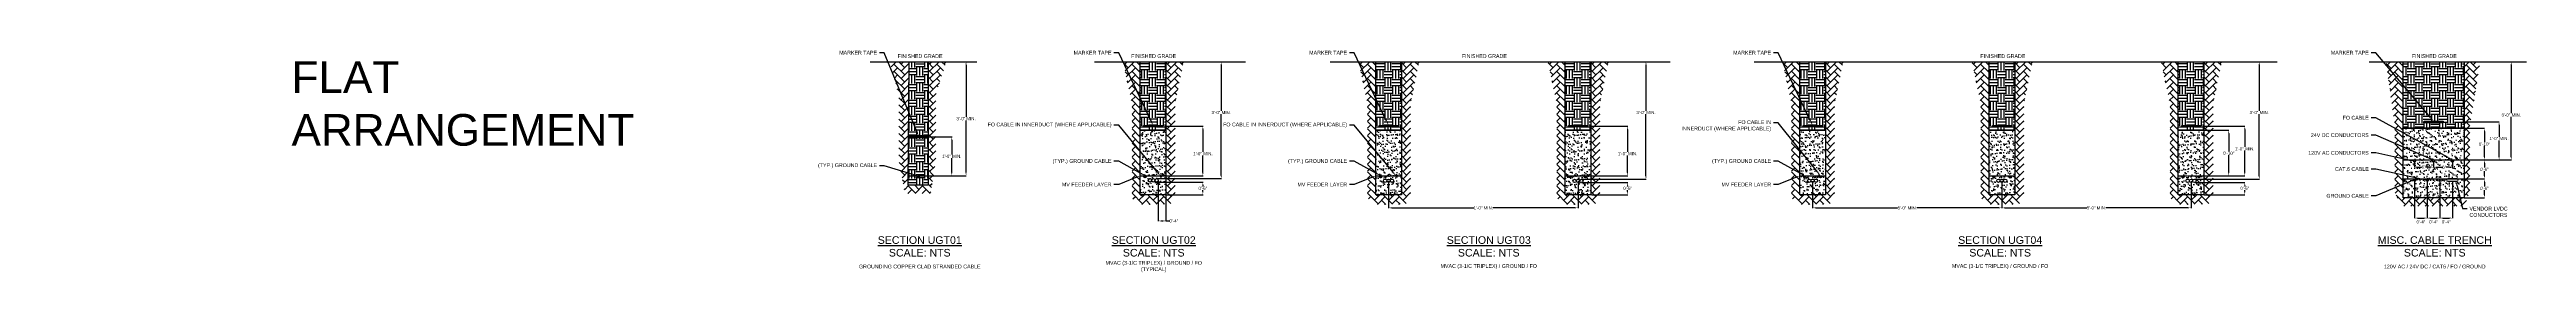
# Model space of a CAD drawing. Header units: feet. Extents: x -1012 to 2720, y -48 to 612.
# Drawn here: x 81 to 866, y 388 to 458 of the extents above; entities that cross this region are included whole.
import ezdxf
from ezdxf import colors
from ezdxf.entities.mleader import LeaderData, LeaderLine
from ezdxf.math import Vec2, Vec3

# ---------------------------------------------------------------- set-up
doc = ezdxf.new("R2010")
doc.units = ezdxf.units.FT
doc.header["$MEASUREMENT"] = 0
doc.linetypes.add('CENTER', pattern=[2, 1.25, -0.25, 0.25, -0.25])
for name, color, linetype in [('E-CABL-ACMV', 1, 'AC_CABLE'), ('E-CABL-FO', 120, 'FIBER_OPTIC'), ('E-CABL-INST', 1, 'INSTRUMENT_CABLE'), ('E-CABL-UG2', 142, 'GROUND_WIRE_G2'), ('E-FIN-GR', 4, 'Continuous'), ('E-MRKR-TREN', 6, 'Continuous'), ('E-TREN', 3, 'Continuous'), ('E-TREN-HATCH', 254, 'Continuous'), ('G-ANNO-TEXT', 1, 'Continuous'), ('G-DIMS', 7, 'Continuous'), ('text', 1, 'Continuous')]:
    doc.layers.add(name, color=color, linetype=linetype)
doc.styles.add('NEI-A', font='arial.ttf')
doc.styles.get("Standard").update_dxf_attribs({"font": 'arial.ttf'})
doc.linetypes.add('AC_CABLE', pattern='A,1,-0.2,["AC",Standard,S=0.1,R=0,X=-0.1,Y=-0.05],-0.2', length=1.4)
doc.linetypes.add('FIBER_OPTIC', pattern='A,0.2,-0.05,0,-0.05,0.2,-0.15,["FO",Standard,S=0.1,R=0,X=-0.04,Y=-0.05],-0.25,0.2,-0.05,0,-0.05', length=1.2)
doc.linetypes.add('GROUND_WIRE_G2', pattern='A,1,-0.2,["G2",Standard,S=0.1,R=0,X=-0.1,Y=-0.05],-0.2', length=1.4)
doc.linetypes.add('INSTRUMENT_CABLE', pattern='A,1,-0.2,["INST",Standard,S=0.1,R=0,X=-0.09,Y=-0.05],-0.3', length=1.5)
doc.dimstyles.new('NEI-A', dxfattribs={"dimtxt": 0.1, "dimasz": 0.125, "dimexe": 0.0625, "dimexo": 0.0625, "dimgap": 0.0625, "dimtad": 0, "dimtih": 1, "dimtoh": 1, "dimdec": 4, "dimzin": 3, "dimdsep": 46, "dimlunit": 4, "dimtxsty": 'NEI-A', "dimcen": 0, "dimadec": 0, "dimazin": 0, "dimtfac": 0.75, "dimtdec": 4, "dimtofl": 0, "dimtmove": 0, "dimatfit": 3, "dimfxl": 1, "dimfrac": 1, "dimtolj": 1, "dimtzin": 0, "dimarcsym": 0})

# ---------------------------------------------------------------- blocks, each defined once
blk = doc.blocks.new('*D6')
at = {"layer": 'Defpoints', "color": 0, "transparency": 16777216}
for p in [(432.15, 417.35), (434.57, 412.82), (434.57, 404.52)]:
    blk.add_point(p, dxfattribs=at)
at = {"layer": 'text', "color": 0, "lineweight": -2, "transparency": 16777216}
for p, q in [((432.15, 417.29), (432.15, 404.46)), ((434.57, 412.75), (434.57, 404.46)), ((433.15, 404.52), (433.57, 404.52)), ((434.57, 404.52), (435.66, 404.52))]:
    blk.add_line(p, q, dxfattribs=at)
at = {"layer": 'text', "color": 0, "transparency": 16777216}
for points in [[(433.15, 404.69), (433.15, 404.36), (432.15, 404.52)], [(433.57, 404.69), (433.57, 404.36), (434.57, 404.52)]]:
    blk.add_solid(points, dxfattribs=at)
at = {"layer": 'text', "color": 0, "transparency": 16777216, "insert": (437.06, 404.52), "char_height": 1, "attachment_point": 5, "style": 'NEI-A'}
blk.add_mtext('\\A1;0\'-4"', dxfattribs=at)
blk = doc.blocks.new('*D7')
at = {"layer": 'Defpoints', "color": 0, "transparency": 16777216}
for p in [(359.16, 431.07), (366.67, 431.07), (359.16, 418.82)]:
    blk.add_point(p, dxfattribs=at)
at = {"layer": 'text', "color": 0, "lineweight": -2, "transparency": 16777216}
for p, q in [((359.23, 431.07), (366.74, 431.07)), ((366.67, 430.07), (366.67, 425.52)), ((366.67, 419.82), (366.67, 424.37)), ((359.23, 418.82), (366.74, 418.82))]:
    blk.add_line(p, q, dxfattribs=at)
at = {"layer": 'text', "color": 0, "transparency": 16777216}
for points in [[(366.51, 430.07), (366.84, 430.07), (366.67, 431.07)], [(366.51, 419.82), (366.84, 419.82), (366.67, 418.82)]]:
    blk.add_solid(points, dxfattribs=at)
at = {"layer": 'text', "color": 0, "transparency": 16777216, "insert": (366.67, 424.94), "char_height": 1, "attachment_point": 5, "style": 'NEI-A'}
blk.add_mtext('\\A1;1\'-0" MIN.', dxfattribs=at)
blk = doc.blocks.new('*D8')
at = {"layer": 'Defpoints', "color": 0, "transparency": 16777216}
for p in [(359.16, 454.82), (359.16, 418.82), (371.19, 418.82)]:
    blk.add_point(p, dxfattribs=at)
at = {"layer": 'text', "color": 0, "lineweight": -2, "transparency": 16777216}
for p, q in [((359.23, 454.82), (371.25, 454.82)), ((371.19, 453.82), (371.19, 437.39)), ((371.19, 419.82), (371.19, 436.24)), ((359.23, 418.82), (371.25, 418.82))]:
    blk.add_line(p, q, dxfattribs=at)
at = {"layer": 'text', "color": 0, "transparency": 16777216}
for points in [[(371.02, 453.82), (371.35, 453.82), (371.19, 454.82)], [(371.02, 419.82), (371.35, 419.82), (371.19, 418.82)]]:
    blk.add_solid(points, dxfattribs=at)
at = {"layer": 'text', "color": 0, "transparency": 16777216, "insert": (371.19, 436.82), "char_height": 1, "attachment_point": 5, "style": 'NEI-A'}
blk.add_mtext('\\A1;3\'-0" MIN.', dxfattribs=at)
blk = doc.blocks.new('*D9')
at = {"layer": 'Defpoints', "color": 0, "transparency": 16777216}
for p in [(840.96, 454.82), (861.05, 454.82), (842.36, 423.79)]:
    blk.add_point(p, dxfattribs=at)
at = {"layer": 'text', "color": 0, "lineweight": -2, "transparency": 16777216}
for p, q in [((841.02, 454.82), (861.11, 454.82)), ((861.05, 453.82), (861.05, 438.57)), ((861.05, 424.79), (861.05, 437.43)), ((842.42, 423.79), (861.11, 423.79))]:
    blk.add_line(p, q, dxfattribs=at)
at = {"layer": 'text', "color": 0, "transparency": 16777216}
for points in [[(860.88, 453.82), (861.22, 453.82), (861.05, 454.82)], [(860.88, 424.79), (861.22, 424.79), (861.05, 423.79)]]:
    blk.add_solid(points, dxfattribs=at)
at = {"layer": 'text', "color": 0, "transparency": 16777216, "insert": (861.05, 438), "char_height": 1, "attachment_point": 5, "style": 'NEI-A'}
blk.add_mtext('\\A1;3\'-0" MIN.', dxfattribs=at)
blk = doc.blocks.new('*D10')
at = {"layer": 'Defpoints', "color": 0, "transparency": 16777216}
for p in [(846.12, 435.82), (857.2, 435.82), (846.12, 423.8)]:
    blk.add_point(p, dxfattribs=at)
at = {"layer": 'text', "color": 0, "lineweight": -2, "transparency": 16777216}
for p, q in [((846.18, 435.82), (857.26, 435.82)), ((857.2, 434.82), (857.2, 431.13)), ((857.2, 424.8), (857.2, 429.99)), ((846.18, 423.8), (857.26, 423.8))]:
    blk.add_line(p, q, dxfattribs=at)
at = {"layer": 'text', "color": 0, "transparency": 16777216}
for points in [[(857.03, 434.82), (857.37, 434.82), (857.2, 435.82)], [(857.03, 424.8), (857.37, 424.8), (857.2, 423.8)]]:
    blk.add_solid(points, dxfattribs=at)
at = {"layer": 'text', "color": 0, "transparency": 16777216, "insert": (857.2, 430.56), "char_height": 1, "attachment_point": 5, "style": 'NEI-A'}
blk.add_mtext('\\A1;1\'-0" MIN.', dxfattribs=at)
blk = doc.blocks.new('*D11')
at = {"layer": 'Defpoints', "color": 0, "transparency": 16777216}
for p in [(846.12, 423.8), (846.12, 417.8), (852.57, 417.8)]:
    blk.add_point(p, dxfattribs=at)
at = {"layer": 'text', "color": 0, "lineweight": -2, "transparency": 16777216}
for p, q in [((846.18, 423.8), (852.63, 423.8)), ((846.18, 417.8), (852.63, 417.8)), ((852.57, 422.8), (852.57, 421.37)), ((852.57, 418.8), (852.57, 420.22))]:
    blk.add_line(p, q, dxfattribs=at)
at = {"layer": 'text', "color": 0, "transparency": 16777216}
for points in [[(852.4, 422.8), (852.73, 422.8), (852.57, 423.8)], [(852.4, 418.8), (852.73, 418.8), (852.57, 417.8)]]:
    blk.add_solid(points, dxfattribs=at)
at = {"layer": 'text', "color": 0, "transparency": 16777216, "insert": (852.57, 420.8), "char_height": 1, "attachment_point": 5, "style": 'NEI-A'}
blk.add_mtext('\\A1;0\'-6"', dxfattribs=at)
blk = doc.blocks.new('*D12')
at = {"layer": 'Defpoints', "color": 0, "transparency": 16777216}
for p in [(830.42, 417.8), (834.42, 417.8), (834.42, 405.42)]:
    blk.add_point(p, dxfattribs=at)
at = {"layer": 'text', "color": 0, "lineweight": -2, "transparency": 16777216}
for p, q in [((830.42, 417.73), (830.42, 405.35)), ((834.42, 417.73), (834.42, 405.35)), ((831.42, 405.42), (833.42, 405.42))]:
    blk.add_line(p, q, dxfattribs=at)
at = {"layer": 'text', "color": 0, "transparency": 16777216}
for points in [[(831.42, 405.58), (831.42, 405.25), (830.42, 405.42)], [(833.42, 405.58), (833.42, 405.25), (834.42, 405.42)]]:
    blk.add_solid(points, dxfattribs=at)
at = {"layer": 'text', "color": 0, "transparency": 16777216, "insert": (832.42, 404.21), "char_height": 1, "attachment_point": 5, "style": 'NEI-A'}
blk.add_mtext('\\A1;0\'-4"', dxfattribs=at)
blk = doc.blocks.new('*D13')
at = {"layer": 'Defpoints', "color": 0, "transparency": 16777216}
for p in [(834.42, 417.8), (838.42, 417.8), (838.42, 405.42)]:
    blk.add_point(p, dxfattribs=at)
at = {"layer": 'text', "color": 0, "lineweight": -2, "transparency": 16777216}
for p, q in [((834.42, 417.73), (834.42, 405.35)), ((838.42, 417.73), (838.42, 405.35)), ((835.42, 405.42), (837.42, 405.42))]:
    blk.add_line(p, q, dxfattribs=at)
at = {"layer": 'text', "color": 0, "transparency": 16777216}
for points in [[(835.42, 405.58), (835.42, 405.25), (834.42, 405.42)], [(837.42, 405.58), (837.42, 405.25), (838.42, 405.42)]]:
    blk.add_solid(points, dxfattribs=at)
at = {"layer": 'text', "color": 0, "transparency": 16777216, "insert": (836.42, 404.21), "char_height": 1, "attachment_point": 5, "style": 'NEI-A'}
blk.add_mtext('\\A1;0\'-4"', dxfattribs=at)
blk = doc.blocks.new('*D14')
at = {"layer": 'Defpoints', "color": 0, "transparency": 16777216}
for p in [(846.12, 433.8), (846.12, 423.8), (852.57, 423.8)]:
    blk.add_point(p, dxfattribs=at)
at = {"layer": 'text', "color": 0, "lineweight": -2, "transparency": 16777216}
for p, q in [((846.18, 433.8), (852.63, 433.8)), ((852.57, 432.8), (852.57, 429.37)), ((852.57, 424.8), (852.57, 428.22)), ((846.18, 423.8), (852.63, 423.8))]:
    blk.add_line(p, q, dxfattribs=at)
at = {"layer": 'text', "color": 0, "transparency": 16777216}
for points in [[(852.4, 432.8), (852.73, 432.8), (852.57, 433.8)], [(852.4, 424.8), (852.73, 424.8), (852.57, 423.8)]]:
    blk.add_solid(points, dxfattribs=at)
at = {"layer": 'text', "color": 0, "transparency": 16777216, "insert": (852.57, 428.8), "char_height": 1, "attachment_point": 5, "style": 'NEI-A'}
blk.add_mtext("\\A1;0'-10''", dxfattribs=at)
blk = doc.blocks.new('*D18')
at = {"layer": 'Defpoints', "color": 0, "transparency": 16777216}
for p in [(830.42, 423.45), (836.42, 423.45), (836.42, 421.54)]:
    blk.add_point(p, dxfattribs=at)
at = {"layer": 'text', "color": 0, "lineweight": -2, "transparency": 16777216}
for p, q in [((830.42, 423.39), (830.42, 421.48)), ((831.42, 421.54), (832.62, 421.54)), ((835.42, 421.54), (833.9, 421.54)), ((836.42, 423.39), (836.42, 421.48))]:
    blk.add_line(p, q, dxfattribs=at)
at = {"layer": 'text', "color": 0, "transparency": 16777216}
for points in [[(831.42, 421.71), (831.42, 421.38), (830.42, 421.54)], [(835.42, 421.71), (835.42, 421.38), (836.42, 421.54)]]:
    blk.add_solid(points, dxfattribs=at)
at = {"layer": 'text', "color": 0, "transparency": 16777216, "insert": (833.26, 421.54), "char_height": 1, "attachment_point": 5, "style": 'NEI-A'}
blk.add_mtext('\\A1;6"', dxfattribs=at)
blk = doc.blocks.new('*D19')
at = {"layer": 'Defpoints', "color": 0, "transparency": 16777216}
for p in [(836.42, 423.45), (842.42, 423.45), (842.42, 421.51)]:
    blk.add_point(p, dxfattribs=at)
at = {"layer": 'text', "color": 0, "lineweight": -2, "transparency": 16777216}
for p, q in [((836.42, 423.39), (836.42, 421.45)), ((837.42, 421.51), (839.16, 421.51)), ((841.42, 421.51), (840.44, 421.51)), ((842.42, 423.39), (842.42, 421.45))]:
    blk.add_line(p, q, dxfattribs=at)
at = {"layer": 'text', "color": 0, "transparency": 16777216}
for points in [[(837.42, 421.68), (837.42, 421.35), (836.42, 421.51)], [(841.42, 421.68), (841.42, 421.35), (842.42, 421.51)]]:
    blk.add_solid(points, dxfattribs=at)
at = {"layer": 'text', "color": 0, "transparency": 16777216, "insert": (839.8, 421.51), "char_height": 1, "attachment_point": 5, "style": 'NEI-A'}
blk.add_mtext('\\A1;6"', dxfattribs=at)
blk = doc.blocks.new('*D20')
at = {"layer": 'Defpoints', "color": 0, "transparency": 16777216}
for p in [(846.12, 417.8), (846.12, 411.8), (852.57, 411.8)]:
    blk.add_point(p, dxfattribs=at)
at = {"layer": 'text', "color": 0, "lineweight": -2, "transparency": 16777216}
for p, q in [((846.18, 417.8), (852.63, 417.8)), ((852.57, 416.8), (852.57, 415.37)), ((846.18, 411.8), (852.63, 411.8)), ((852.57, 412.8), (852.57, 414.22))]:
    blk.add_line(p, q, dxfattribs=at)
at = {"layer": 'text', "color": 0, "transparency": 16777216}
for points in [[(852.4, 416.8), (852.73, 416.8), (852.57, 417.8)], [(852.4, 412.8), (852.73, 412.8), (852.57, 411.8)]]:
    blk.add_solid(points, dxfattribs=at)
at = {"layer": 'text', "color": 0, "transparency": 16777216, "insert": (852.57, 414.8), "char_height": 1, "attachment_point": 5, "style": 'NEI-A'}
blk.add_mtext('\\A1;0\'-6"', dxfattribs=at)
blk = doc.blocks.new('*D21')
at = {"layer": 'Defpoints', "color": 0, "transparency": 16777216}
for p in [(838.42, 417.8), (842.42, 417.11), (842.42, 405.42)]:
    blk.add_point(p, dxfattribs=at)
at = {"layer": 'text', "color": 0, "lineweight": -2, "transparency": 16777216}
for p, q in [((838.42, 417.73), (838.42, 405.35)), ((842.42, 417.05), (842.42, 405.35)), ((839.42, 405.42), (841.42, 405.42))]:
    blk.add_line(p, q, dxfattribs=at)
at = {"layer": 'text', "color": 0, "transparency": 16777216}
for points in [[(839.42, 405.58), (839.42, 405.25), (838.42, 405.42)], [(841.42, 405.58), (841.42, 405.25), (842.42, 405.42)]]:
    blk.add_solid(points, dxfattribs=at)
at = {"layer": 'text', "color": 0, "transparency": 16777216, "insert": (840.42, 404.23), "char_height": 1, "attachment_point": 5, "style": 'NEI-A'}
blk.add_mtext('\\A1;0\'-4"', dxfattribs=at)
blk = doc.blocks.new('*D25')
at = {"layer": 'Defpoints', "color": 0, "transparency": 16777216}
for p in [(505.13, 417.24), (565.2, 417.18), (565.2, 408.66)]:
    blk.add_point(p, dxfattribs=at)
at = {"layer": 'text', "color": 0, "lineweight": -2, "transparency": 16777216}
for p, q in [((505.13, 417.17), (505.13, 408.59)), ((565.2, 417.12), (565.2, 408.59)), ((506.13, 408.66), (532.18, 408.66)), ((564.2, 408.66), (538.15, 408.66))]:
    blk.add_line(p, q, dxfattribs=at)
at = {"layer": 'text', "color": 0, "transparency": 16777216}
for points in [[(506.13, 408.82), (506.13, 408.49), (505.13, 408.66)], [(564.2, 408.82), (564.2, 408.49), (565.2, 408.66)]]:
    blk.add_solid(points, dxfattribs=at)
at = {"layer": 'text', "color": 0, "transparency": 16777216, "insert": (535.17, 408.66), "char_height": 1, "attachment_point": 5, "style": 'NEI-A'}
blk.add_mtext('\\A1;1\'-0" MIN.', dxfattribs=at)
blk = doc.blocks.new('*D26')
at = {"layer": 'Defpoints', "color": 0, "transparency": 16777216}
for p in [(639.57, 417.2), (699.56, 417.21), (699.56, 408.66)]:
    blk.add_point(p, dxfattribs=at)
at = {"layer": 'text', "color": 0, "lineweight": -2, "transparency": 16777216}
for p, q in [((639.57, 417.14), (639.57, 408.59)), ((699.56, 417.15), (699.56, 408.59)), ((640.57, 408.66), (666.53, 408.66)), ((698.56, 408.66), (672.59, 408.66))]:
    blk.add_line(p, q, dxfattribs=at)
at = {"layer": 'text', "color": 0, "transparency": 16777216}
for points in [[(640.57, 408.82), (640.57, 408.49), (639.57, 408.66)], [(698.56, 408.82), (698.56, 408.49), (699.56, 408.66)]]:
    blk.add_solid(points, dxfattribs=at)
at = {"layer": 'text', "color": 0, "transparency": 16777216, "insert": (669.56, 408.66), "char_height": 1, "attachment_point": 5, "style": 'NEI-A'}
blk.add_mtext('\\A1;5\'-0" MIN.', dxfattribs=at)
blk = doc.blocks.new('*D27')
at = {"layer": 'Defpoints', "color": 0, "transparency": 16777216}
for p in [(760.67, 416.66), (763.65, 412.82), (776.59, 412.82)]:
    blk.add_point(p, dxfattribs=at)
at = {"layer": 'text', "color": 0, "lineweight": -2, "transparency": 16777216}
for p, q in [((760.73, 416.66), (776.65, 416.66)), ((763.71, 412.82), (776.65, 412.82)), ((776.59, 415.66), (776.59, 415.39)), ((776.59, 413.82), (776.59, 414.24))]:
    blk.add_line(p, q, dxfattribs=at)
at = {"layer": 'text', "color": 0, "transparency": 16777216}
for points in [[(776.42, 415.66), (776.75, 415.66), (776.59, 416.66)], [(776.42, 413.82), (776.75, 413.82), (776.59, 412.82)]]:
    blk.add_solid(points, dxfattribs=at)
at = {"layer": 'text', "color": 0, "transparency": 16777216, "insert": (776.59, 414.82), "char_height": 1, "attachment_point": 5, "style": 'NEI-A'}
blk.add_mtext('\\A1;0\'-6"', dxfattribs=at)
blk = doc.blocks.new('*D28')
at = {"layer": 'Defpoints', "color": 0, "transparency": 16777216}
for p in [(699.56, 417.21), (759.54, 417.2), (759.54, 408.66)]:
    blk.add_point(p, dxfattribs=at)
at = {"layer": 'text', "color": 0, "lineweight": -2, "transparency": 16777216}
for p, q in [((699.56, 417.15), (699.56, 408.59)), ((759.54, 417.13), (759.54, 408.59)), ((700.56, 408.66), (726.52, 408.66)), ((758.54, 408.66), (732.58, 408.66))]:
    blk.add_line(p, q, dxfattribs=at)
at = {"layer": 'text', "color": 0, "transparency": 16777216}
for points in [[(700.56, 408.82), (700.56, 408.49), (699.56, 408.66)], [(758.54, 408.82), (758.54, 408.49), (759.54, 408.66)]]:
    blk.add_solid(points, dxfattribs=at)
at = {"layer": 'text', "color": 0, "transparency": 16777216, "insert": (729.55, 408.66), "char_height": 1, "attachment_point": 5, "style": 'NEI-A'}
blk.add_mtext('\\A1;5\'-0" MIN.', dxfattribs=at)
blk = doc.blocks.new('*D29')
at = {"layer": 'Defpoints', "color": 0, "transparency": 16777216}
for p in [(566.27, 416.65), (569.46, 412.82), (580.93, 412.82)]:
    blk.add_point(p, dxfattribs=at)
at = {"layer": 'text', "color": 0, "lineweight": -2, "transparency": 16777216}
for p, q in [((566.33, 416.65), (580.99, 416.65)), ((569.52, 412.82), (580.99, 412.82)), ((580.93, 415.65), (580.93, 415.39)), ((580.93, 413.82), (580.93, 414.24))]:
    blk.add_line(p, q, dxfattribs=at)
at = {"layer": 'text', "color": 0, "transparency": 16777216}
for points in [[(580.76, 415.65), (581.1, 415.65), (580.93, 416.65)], [(580.76, 413.82), (581.1, 413.82), (580.93, 412.82)]]:
    blk.add_solid(points, dxfattribs=at)
at = {"layer": 'text', "color": 0, "transparency": 16777216, "insert": (580.93, 414.82), "char_height": 1, "attachment_point": 5, "style": 'NEI-A'}
blk.add_mtext('\\A1;0\'-6"', dxfattribs=at)
blk = doc.blocks.new('*D30')
at = {"layer": 'Defpoints', "color": 0, "transparency": 16777216}
for p in [(434.57, 454.82), (452.08, 454.82), (431.61, 417.88)]:
    blk.add_point(p, dxfattribs=at)
at = {"layer": 'text', "color": 0, "lineweight": -2, "transparency": 16777216}
for p, q in [((434.63, 454.82), (452.14, 454.82)), ((452.08, 453.82), (452.08, 439.36)), ((452.08, 418.88), (452.08, 438.22)), ((431.68, 417.88), (452.14, 417.88))]:
    blk.add_line(p, q, dxfattribs=at)
at = {"layer": 'text', "color": 0, "transparency": 16777216}
for points in [[(451.92, 453.82), (452.25, 453.82), (452.08, 454.82)], [(451.92, 418.88), (452.25, 418.88), (452.08, 417.88)]]:
    blk.add_solid(points, dxfattribs=at)
at = {"layer": 'text', "color": 0, "transparency": 16777216, "insert": (452.08, 438.79), "char_height": 1, "attachment_point": 5, "style": 'NEI-A'}
blk.add_mtext('\\A1;3\'-0" MIN.', dxfattribs=at)
blk = doc.blocks.new('*D31')
at = {"layer": 'Defpoints', "color": 0, "transparency": 16777216}
for p in [(434.8, 434.47), (434.57, 418.82), (446.27, 418.82)]:
    blk.add_point(p, dxfattribs=at)
at = {"layer": 'text', "color": 0, "lineweight": -2, "transparency": 16777216}
for p, q in [((434.86, 434.47), (446.33, 434.47)), ((446.27, 433.47), (446.27, 426.35)), ((446.27, 419.82), (446.27, 425.21)), ((434.63, 418.82), (446.33, 418.82))]:
    blk.add_line(p, q, dxfattribs=at)
at = {"layer": 'text', "color": 0, "transparency": 16777216}
for points in [[(446.1, 433.47), (446.43, 433.47), (446.27, 434.47)], [(446.1, 419.82), (446.43, 419.82), (446.27, 418.82)]]:
    blk.add_solid(points, dxfattribs=at)
at = {"layer": 'text', "color": 0, "transparency": 16777216, "insert": (446.27, 425.78), "char_height": 1, "attachment_point": 5, "style": 'NEI-A'}
blk.add_mtext("\\A1;1'-0'' MIN.", dxfattribs=at)
blk = doc.blocks.new('*D32')
at = {"layer": 'Defpoints', "color": 0, "transparency": 16777216}
for p in [(431.61, 416.82), (434.8, 412.82), (446.27, 412.82)]:
    blk.add_point(p, dxfattribs=at)
at = {"layer": 'text', "color": 0, "lineweight": -2, "transparency": 16777216}
for p, q in [((431.68, 416.82), (446.33, 416.82)), ((434.86, 412.82), (446.33, 412.82)), ((446.27, 415.82), (446.27, 415.39)), ((446.27, 413.82), (446.27, 414.24))]:
    blk.add_line(p, q, dxfattribs=at)
at = {"layer": 'text', "color": 0, "transparency": 16777216}
for points in [[(446.1, 415.82), (446.43, 415.82), (446.27, 416.82)], [(446.1, 413.82), (446.43, 413.82), (446.27, 412.82)]]:
    blk.add_solid(points, dxfattribs=at)
at = {"layer": 'text', "color": 0, "transparency": 16777216, "insert": (446.27, 414.82), "char_height": 1, "attachment_point": 5, "style": 'NEI-A'}
blk.add_mtext('\\A1;0\'-6"', dxfattribs=at)
blk = doc.blocks.new('*D33')
at = {"layer": 'Defpoints', "color": 0, "transparency": 16777216}
for p in [(569.23, 454.82), (586.75, 454.82), (566.27, 417.72)]:
    blk.add_point(p, dxfattribs=at)
at = {"layer": 'text', "color": 0, "lineweight": -2, "transparency": 16777216}
for p, q in [((569.3, 454.82), (586.81, 454.82)), ((586.75, 453.82), (586.75, 439.36)), ((586.75, 418.72), (586.75, 438.22)), ((566.33, 417.72), (586.81, 417.72))]:
    blk.add_line(p, q, dxfattribs=at)
at = {"layer": 'text', "color": 0, "transparency": 16777216}
for points in [[(586.58, 453.82), (586.91, 453.82), (586.75, 454.82)], [(586.58, 418.72), (586.91, 418.72), (586.75, 417.72)]]:
    blk.add_solid(points, dxfattribs=at)
at = {"layer": 'text', "color": 0, "transparency": 16777216, "insert": (586.75, 438.79), "char_height": 1, "attachment_point": 5, "style": 'NEI-A'}
blk.add_mtext('\\A1;3\'-0" MIN.', dxfattribs=at)
blk = doc.blocks.new('*D34')
at = {"layer": 'Defpoints', "color": 0, "transparency": 16777216}
for p in [(569.46, 434.47), (569.23, 418.82), (580.93, 418.82)]:
    blk.add_point(p, dxfattribs=at)
at = {"layer": 'text', "color": 0, "lineweight": -2, "transparency": 16777216}
for p, q in [((569.52, 434.47), (580.99, 434.47)), ((580.93, 433.47), (580.93, 426.35)), ((580.93, 419.82), (580.93, 425.21)), ((569.3, 418.82), (580.99, 418.82))]:
    blk.add_line(p, q, dxfattribs=at)
at = {"layer": 'text', "color": 0, "transparency": 16777216}
for points in [[(580.76, 433.47), (581.1, 433.47), (580.93, 434.47)], [(580.76, 419.82), (581.1, 419.82), (580.93, 418.82)]]:
    blk.add_solid(points, dxfattribs=at)
at = {"layer": 'text', "color": 0, "transparency": 16777216, "insert": (580.93, 425.78), "char_height": 1, "attachment_point": 5, "style": 'NEI-A'}
blk.add_mtext("\\A1;1'-0'' MIN.", dxfattribs=at)
blk = doc.blocks.new('*D35')
at = {"layer": 'Defpoints', "color": 0, "transparency": 16777216}
for p in [(763.65, 454.82), (781.16, 454.82), (760.67, 417.73)]:
    blk.add_point(p, dxfattribs=at)
at = {"layer": 'text', "color": 0, "lineweight": -2, "transparency": 16777216}
for p, q in [((763.71, 454.82), (781.22, 454.82)), ((781.16, 453.82), (781.16, 439.36)), ((781.16, 418.73), (781.16, 438.22)), ((760.73, 417.73), (781.22, 417.73))]:
    blk.add_line(p, q, dxfattribs=at)
at = {"layer": 'text', "color": 0, "transparency": 16777216}
for points in [[(780.99, 453.82), (781.33, 453.82), (781.16, 454.82)], [(780.99, 418.73), (781.33, 418.73), (781.16, 417.73)]]:
    blk.add_solid(points, dxfattribs=at)
at = {"layer": 'text', "color": 0, "transparency": 16777216, "insert": (781.16, 438.79), "char_height": 1, "attachment_point": 5, "style": 'NEI-A'}
blk.add_mtext('\\A1;3\'-0" MIN.', dxfattribs=at)
blk = doc.blocks.new('*D36')
at = {"layer": 'Defpoints', "color": 0, "transparency": 16777216}
for p in [(763.88, 434.47), (763.65, 418.82), (776.59, 418.82)]:
    blk.add_point(p, dxfattribs=at)
at = {"layer": 'text', "color": 0, "lineweight": -2, "transparency": 16777216}
for p, q in [((763.94, 434.47), (776.65, 434.47)), ((776.59, 433.47), (776.59, 427.89)), ((776.59, 419.82), (776.59, 426.74)), ((763.71, 418.82), (776.65, 418.82))]:
    blk.add_line(p, q, dxfattribs=at)
at = {"layer": 'text', "color": 0, "transparency": 16777216}
for points in [[(776.42, 433.47), (776.75, 433.47), (776.59, 434.47)], [(776.42, 419.82), (776.75, 419.82), (776.59, 418.82)]]:
    blk.add_solid(points, dxfattribs=at)
at = {"layer": 'text', "color": 0, "transparency": 16777216, "insert": (776.59, 427.32), "char_height": 1, "width": 6.5656, "attachment_point": 5, "style": 'NEI-A'}
blk.add_mtext("\\A1;1'-0'' MIN.", dxfattribs=at)
blk = doc.blocks.new('*D37')
at = {"layer": 'Defpoints', "color": 0, "transparency": 16777216}
for p in [(763.88, 433.16), (763.65, 418.82), (771.5, 418.82)]:
    blk.add_point(p, dxfattribs=at)
at = {"layer": 'text', "color": 0, "lineweight": -2, "transparency": 16777216}
for p, q in [((763.94, 433.16), (771.56, 433.16)), ((771.5, 432.16), (771.5, 426.48)), ((771.5, 419.82), (771.5, 425.33)), ((763.71, 418.82), (771.56, 418.82))]:
    blk.add_line(p, q, dxfattribs=at)
at = {"layer": 'text', "color": 0, "transparency": 16777216}
for points in [[(771.33, 432.16), (771.66, 432.16), (771.5, 433.16)], [(771.33, 419.82), (771.66, 419.82), (771.5, 418.82)]]:
    blk.add_solid(points, dxfattribs=at)
at = {"layer": 'text', "color": 0, "transparency": 16777216, "insert": (771.5, 425.9), "char_height": 1, "attachment_point": 5, "style": 'NEI-A'}
blk.add_mtext("\\A1;0'-10''", dxfattribs=at)

msp = doc.modelspace()

# ---------------------------------------------------------------- hatches: boundary and pattern name
at = {"layer": 'E-CABL-FO', "linetype": 'Continuous'}
h = msp.add_hatch(color=256, dxfattribs=at)
edge = h.paths.add_edge_path()
edge.add_arc((432.97916, 418.47773), 0.34375, 0, 360)
h = msp.add_hatch(color=256, dxfattribs=at)
edge = h.paths.add_edge_path()
edge.add_arc((507.73164, 418.47497), 0.34375, 0, 360)
h = msp.add_hatch(color=256, dxfattribs=at)
edge = h.paths.add_edge_path()
edge.add_arc((567.52329, 418.4568), 0.34375, 0, 360)
h = msp.add_hatch(color=256, dxfattribs=at)
edge = h.paths.add_edge_path()
edge.add_arc((642.07018, 418.46652), 0.34375, 0, 360)
h = msp.add_hatch(color=256, dxfattribs=at)
edge = h.paths.add_edge_path()
edge.add_arc((702.24953, 418.42679), 0.34375, 0, 360)
h = msp.add_hatch(color=256, dxfattribs=at)
edge = h.paths.add_edge_path()
edge.add_arc((762.02269, 418.45439), 0.34375, 0, 360)
h = msp.add_hatch(color=256, dxfattribs=at)
edge = h.paths.add_edge_path()
edge.add_arc((834.41915, 417.45248), 0.34375, 0, 360)
h = msp.add_hatch(color=256, dxfattribs=at)
edge = h.paths.add_edge_path()
edge.add_arc((842.3846, 423.45422), 0.34375, 0, 360)
at = {"layer": 'E-CABL-UG2', "linetype": 'Continuous'}
h = msp.add_hatch(color=256, dxfattribs=at)
edge = h.paths.add_edge_path()
edge.add_arc((356.0259, 418.47164), 0.34375, 0, 360)
h = msp.add_hatch(color=256, dxfattribs=at)
edge = h.paths.add_edge_path()
edge.add_arc((427.94266, 418.47164), 0.34375, 0, 360)
h = msp.add_hatch(color=256, dxfattribs=at)
edge = h.paths.add_edge_path()
edge.add_arc((502.60698, 418.47164), 0.34375, 0, 360)
h = msp.add_hatch(color=256, dxfattribs=at)
edge = h.paths.add_edge_path()
edge.add_arc((562.60698, 418.47166), 0.34375, 0, 360)
h = msp.add_hatch(color=256, dxfattribs=at)
edge = h.paths.add_edge_path()
edge.add_arc((637.02198, 418.47164), 0.34375, 0, 360)
h = msp.add_hatch(color=256, dxfattribs=at)
edge = h.paths.add_edge_path()
edge.add_arc((697.02198, 418.47164), 0.34375, 0, 360)
h = msp.add_hatch(color=256, dxfattribs=at)
edge = h.paths.add_edge_path()
edge.add_arc((757.02198, 418.47164), 0.34375, 0, 360)
h = msp.add_hatch(color=256, dxfattribs=at)
edge = h.paths.add_edge_path()
edge.add_arc((830.41915, 417.45248), 0.34375, 0, 360)
at = {"layer": 'E-MRKR-TREN', "linetype": 'Continuous'}
h = msp.add_hatch(color=256, dxfattribs=at)
h.dxf.hatch_style = 1
h.paths.add_polyline_path([(427.5001, 434.7224), (433.5001, 434.7224), (433.5001, 434.2224), (427.5001, 434.2224)])
h = msp.add_hatch(color=256, dxfattribs=at)
h.dxf.hatch_style = 1
h.paths.add_polyline_path([(502.16443, 434.7224), (508.16443, 434.7224), (508.16443, 434.2224), (502.16443, 434.2224)])
h = msp.add_hatch(color=256, dxfattribs=at)
h.dxf.hatch_style = 1
h.paths.add_polyline_path([(562.16443, 434.7224), (568.16443, 434.7224), (568.16443, 434.2224), (562.16443, 434.2224)])
h = msp.add_hatch(color=256, dxfattribs=at)
h.dxf.hatch_style = 1
h.paths.add_polyline_path([(636.57943, 434.7224), (642.57943, 434.7224), (642.57943, 434.2224), (636.57943, 434.2224)])
h = msp.add_hatch(color=256, dxfattribs=at)
h.dxf.hatch_style = 1
h.paths.add_polyline_path([(696.57943, 434.7224), (702.57943, 434.7224), (702.57943, 434.2224), (696.57943, 434.2224)])
h = msp.add_hatch(color=256, dxfattribs=at)
h.dxf.hatch_style = 1
h.paths.add_polyline_path([(756.57943, 434.7224), (762.57943, 434.7224), (762.57943, 434.2224), (756.57943, 434.2224)])
h = msp.add_hatch(color=256, dxfattribs=at)
h.dxf.hatch_style = 1
h.paths.add_polyline_path([(833.45525, 436.07283), (839.45525, 436.07283), (839.45525, 435.57283), (833.45525, 435.57283)])
h = msp.add_hatch(color=256, dxfattribs=at)
h.dxf.hatch_style = 1
h.paths.add_polyline_path([(833.45525, 436.07283), (839.45525, 436.07283), (839.45525, 435.57283), (833.45525, 435.57283)])
h = msp.add_hatch(color=256, dxfattribs=at)
h.dxf.hatch_style = 1
h.paths.add_polyline_path([(353.16464, 430.89435), (359.16464, 430.89435), (359.16464, 431.39435), (353.16464, 431.39435)])
h = msp.add_hatch(color=256, dxfattribs=at)
h.dxf.hatch_style = 1
h.paths.add_polyline_path([(353.16464, 430.89435), (359.16464, 430.89435), (359.16464, 431.39435), (353.16464, 431.39435)])
at = {"layer": 'E-TREN-HATCH', "linetype": 'Continuous'}
h = msp.add_hatch(dxfattribs=at)
h.set_pattern_fill('AR-HBONE', color=256, scale=0.4)
h.set_pattern_definition([(45, (-147.1995, 589.8417), (2e-16, 2.2627417), [4.8, -1.6]), (135, (-146.0681, 590.9731), (2e-16, 2.2627417), [4.8, -1.6])])
h.paths.add_polyline_path([(364.90224, 454.81539), (359.16464, 454.81539), (359.16464, 415.81539), (352.83167, 415.81539), (353.16464, 454.81539), (347.07122, 454.81539), (349.89311, 444.32709), (349.89311, 423.53687), (351.89148, 413.19617), (359.95061, 413.2423), (361.65128, 424.11653), (361.65128, 444.70307)])
h = msp.add_hatch(dxfattribs=at)
h.set_pattern_fill('EARTH', color=256, scale=10)
h.set_pattern_definition([(0, (-147.1995, 590.7775), (2.5, 2.5), [2.5, -2.5]), (0, (-147.1995, 591.715), (2.5, 2.5), [2.5, -2.5]), (0, (-147.1995, 592.6525), (2.5, 2.5), [2.5, -2.5]), (90, (-146.887, 592.965), (-2.5, 2.5), [2.5, -2.5]), (90, (-145.9495, 592.965), (-2.5, 2.5), [2.5, -2.5]), (90, (-145.012, 592.965), (-2.5, 2.5), [2.5, -2.5])])
h.paths.add_polyline_path([(353.16464, 454.81539), (359.16464, 454.81539), (359.16464, 415.81539), (352.83167, 415.81539)])
h = msp.add_hatch(dxfattribs=at)
h.set_pattern_fill('AR-HBONE', color=256, scale=0.4)
h.set_pattern_definition([(45, (-67.2668, 589.8417), (2e-16, 2.2627417), [4.8, -1.6]), (135, (-66.1355, 590.9731), (2e-16, 2.2627417), [4.8, -1.6])])
h.paths.add_polyline_path([(440.20021, 454.81539), (434.56885, 454.81539), (434.56885, 412.81539), (426.43135, 412.81539), (426.43135, 454.81539), (421.00389, 454.81539), (423.82577, 441.32709), (423.82577, 411.74664), (425.82414, 409.74664), (435.96827, 409.79277), (437.47194, 412.52998), (437.47194, 441.70307)])
h = msp.add_hatch(dxfattribs=at)
h.set_pattern_fill('EARTH', color=256, scale=10)
h.set_pattern_definition([(0, (-6082805.9451, -2152175.1348), (2.5, 2.5), [2.5, -2.5]), (0, (-6082805.9451, -2152174.1973), (2.5, 2.5), [2.5, -2.5]), (0, (-6082805.9451, -2152173.2598), (2.5, 2.5), [2.5, -2.5]), (90, (-6082805.6326, -2152172.9473), (-2.5, 2.5), [2.5, -2.5]), (90, (-6082804.6951, -2152172.9473), (-2.5, 2.5), [2.5, -2.5]), (90, (-6082803.7576, -2152172.9473), (-2.5, 2.5), [2.5, -2.5])])
h.paths.add_polyline_path([(434.56885, 454.81539), (426.43135, 454.81539), (426.43135, 433.15542), (434.56885, 433.15542)])
h = msp.add_hatch(dxfattribs=at)
h.set_pattern_fill('AR-HBONE', color=256, scale=0.4)
h.set_pattern_definition([(45, (7.3975, 589.8417), (2e-16, 2.2627417), [4.8, -1.6]), (135, (8.5289, 590.9731), (2e-16, 2.2627417), [4.8, -1.6])])
h.paths.add_polyline_path([(514.86454, 454.81539), (509.23318, 454.81539), (509.23318, 412.81539), (501.09568, 412.81539), (501.09568, 454.81539), (495.66821, 454.81539), (498.4901, 441.32709), (498.4901, 411.74664), (500.48846, 409.74664), (510.6326, 409.79277), (512.13627, 412.52998), (512.13627, 441.70307)])
h = msp.add_hatch(dxfattribs=at)
h.set_pattern_fill('EARTH', color=256, scale=10)
h.set_pattern_definition([(0, (-6082731.2808, -2152175.1348), (2.5, 2.5), [2.5, -2.5]), (0, (-6082731.2808, -2152174.1973), (2.5, 2.5), [2.5, -2.5]), (0, (-6082731.2808, -2152173.2598), (2.5, 2.5), [2.5, -2.5]), (90, (-6082730.9683, -2152172.9473), (-2.5, 2.5), [2.5, -2.5]), (90, (-6082730.0308, -2152172.9473), (-2.5, 2.5), [2.5, -2.5]), (90, (-6082729.0933, -2152172.9473), (-2.5, 2.5), [2.5, -2.5])])
h.paths.add_polyline_path([(509.23318, 454.81539), (501.09568, 454.81539), (501.09568, 433.15542), (509.23318, 433.15542)])
h = msp.add_hatch(dxfattribs=at)
h.set_pattern_fill('AR-HBONE', color=256, scale=0.4)
h.set_pattern_definition([(45, (67.3975, 589.8417), (2e-16, 2.2627417), [4.8, -1.6]), (135, (68.5289, 590.9731), (2e-16, 2.2627417), [4.8, -1.6])])
h.paths.add_polyline_path([(574.86454, 454.81539), (569.23318, 454.81539), (569.23318, 412.81539), (561.09568, 412.81539), (561.09568, 454.81539), (555.66821, 454.81539), (558.4901, 441.32709), (558.4901, 411.74664), (560.48846, 409.74664), (570.6326, 409.79277), (572.13627, 412.52998), (572.13627, 441.70307)])
h = msp.add_hatch(dxfattribs=at)
h.set_pattern_fill('EARTH', color=256, scale=10)
h.set_pattern_definition([(0, (-6082671.2808, -2152175.1348), (2.5, 2.5), [2.5, -2.5]), (0, (-6082671.2808, -2152174.1973), (2.5, 2.5), [2.5, -2.5]), (0, (-6082671.2808, -2152173.2598), (2.5, 2.5), [2.5, -2.5]), (90, (-6082670.9683, -2152172.9473), (-2.5, 2.5), [2.5, -2.5]), (90, (-6082670.0308, -2152172.9473), (-2.5, 2.5), [2.5, -2.5]), (90, (-6082669.0933, -2152172.9473), (-2.5, 2.5), [2.5, -2.5])])
h.paths.add_polyline_path([(569.23318, 454.81539), (561.09568, 454.81539), (561.09568, 433.15542), (569.23318, 433.15542)])
h = msp.add_hatch(dxfattribs=at)
h.set_pattern_fill('AR-HBONE', color=256, scale=0.4)
h.set_pattern_definition([(45, (141.8125, 589.8417), (2e-16, 2.2627417), [4.8, -1.6]), (135, (142.9439, 590.9731), (2e-16, 2.2627417), [4.8, -1.6])])
h.paths.add_polyline_path([(649.27953, 454.81539), (643.64818, 454.81539), (643.64818, 412.81539), (635.51068, 412.81539), (635.51068, 454.81539), (630.08321, 454.81539), (632.90509, 441.32709), (632.90509, 411.74664), (634.90346, 409.74664), (645.0476, 409.79277), (646.55126, 412.52998), (646.55126, 441.70307)])
h = msp.add_hatch(dxfattribs=at)
h.set_pattern_fill('EARTH', color=256, scale=10)
h.set_pattern_definition([(0, (-6082596.8658, -2152175.1348), (2.5, 2.5), [2.5, -2.5]), (0, (-6082596.8658, -2152174.1973), (2.5, 2.5), [2.5, -2.5]), (0, (-6082596.8658, -2152173.2598), (2.5, 2.5), [2.5, -2.5]), (90, (-6082596.5533, -2152172.9473), (-2.5, 2.5), [2.5, -2.5]), (90, (-6082595.6158, -2152172.9473), (-2.5, 2.5), [2.5, -2.5]), (90, (-6082594.6783, -2152172.9473), (-2.5, 2.5), [2.5, -2.5])])
h.paths.add_polyline_path([(643.64818, 454.81539), (635.51068, 454.81539), (635.51068, 433.15542), (643.64818, 433.15542)])
h = msp.add_hatch(dxfattribs=at)
h.set_pattern_fill('AR-HBONE', color=256, scale=0.4)
h.set_pattern_definition([(45, (201.8125, 589.8417), (2e-16, 2.2627417), [4.8, -1.6]), (135, (202.9439, 590.9731), (2e-16, 2.2627417), [4.8, -1.6])])
h.paths.add_polyline_path([(709.27953, 454.81539), (703.64818, 454.81539), (703.64818, 412.81539), (695.51068, 412.81539), (695.51068, 454.81539), (690.08321, 454.81539), (692.90509, 441.32709), (692.90509, 411.74664), (694.90346, 409.74664), (705.0476, 409.79277), (706.55126, 412.52998), (706.55126, 441.70307)])
h = msp.add_hatch(dxfattribs=at)
h.set_pattern_fill('EARTH', color=256, scale=10)
h.set_pattern_definition([(0, (-6082536.8658, -2152175.1348), (2.5, 2.5), [2.5, -2.5]), (0, (-6082536.8658, -2152174.1973), (2.5, 2.5), [2.5, -2.5]), (0, (-6082536.8658, -2152173.2598), (2.5, 2.5), [2.5, -2.5]), (90, (-6082536.5533, -2152172.9473), (-2.5, 2.5), [2.5, -2.5]), (90, (-6082535.6158, -2152172.9473), (-2.5, 2.5), [2.5, -2.5]), (90, (-6082534.6783, -2152172.9473), (-2.5, 2.5), [2.5, -2.5])])
h.paths.add_polyline_path([(703.64818, 454.81539), (695.51068, 454.81539), (695.51068, 433.15542), (703.64818, 433.15542)])
h = msp.add_hatch(dxfattribs=at)
h.set_pattern_fill('AR-HBONE', color=256, scale=0.4)
h.set_pattern_definition([(45, (261.8125, 589.8417), (2e-16, 2.2627417), [4.8, -1.6]), (135, (262.9439, 590.9731), (2e-16, 2.2627417), [4.8, -1.6])])
h.paths.add_polyline_path([(769.27953, 454.81539), (763.64818, 454.81539), (763.64818, 412.81539), (755.51068, 412.81539), (755.51068, 454.81539), (750.08321, 454.81539), (752.90509, 441.32709), (752.90509, 411.74664), (754.90346, 409.74664), (765.0476, 409.79277), (766.55126, 412.52998), (766.55126, 441.70307)])
h = msp.add_hatch(dxfattribs=at)
h.set_pattern_fill('EARTH', color=256, scale=10)
h.set_pattern_definition([(0, (-6082476.8658, -2152175.1348), (2.5, 2.5), [2.5, -2.5]), (0, (-6082476.8658, -2152174.1973), (2.5, 2.5), [2.5, -2.5]), (0, (-6082476.8658, -2152173.2598), (2.5, 2.5), [2.5, -2.5]), (90, (-6082476.5533, -2152172.9473), (-2.5, 2.5), [2.5, -2.5]), (90, (-6082475.6158, -2152172.9473), (-2.5, 2.5), [2.5, -2.5]), (90, (-6082474.6783, -2152172.9473), (-2.5, 2.5), [2.5, -2.5])])
h.paths.add_polyline_path([(763.64818, 454.81539), (755.51068, 454.81539), (755.51068, 433.15542), (763.64818, 433.15542)])
h = msp.add_hatch(dxfattribs=at)
h.set_pattern_fill('AR-HBONE', color=256, scale=0.4)
h.set_pattern_definition([(45, (333.0911, 582.8225), (2e-16, 2.2627417), [4.8, -1.6]), (135, (334.2225, 583.954), (2e-16, 2.2627417), [4.8, -1.6])])
h.paths.add_polyline_path([(851.19285, 454.81539), (846.1212, 454.81539), (846.1212, 411.79623), (826.7893, 411.79623), (826.7893, 454.81539), (821.36183, 454.81539), (824.18371, 434.30793), (824.18371, 413.5177), (826.18208, 409.17701), (846.24122, 409.22313), (847.94189, 414.09736), (847.94189, 434.68391)])
h = msp.add_hatch(dxfattribs=at)
h.set_pattern_fill('EARTH', color=256, scale=10)
h.set_pattern_definition([(0, (333.091, 590.7775), (2.5, 2.5), [2.5, -2.5]), (0, (333.091, 591.715), (2.5, 2.5), [2.5, -2.5]), (0, (333.091, 592.6525), (2.5, 2.5), [2.5, -2.5]), (90, (333.4036, 592.965), (-2.5, 2.5), [2.5, -2.5]), (90, (334.341, 592.965), (-2.5, 2.5), [2.5, -2.5]), (90, (335.2786, 592.965), (-2.5, 2.5), [2.5, -2.5])])
h.paths.add_polyline_path([(826.7893, 454.81539), (846.1212, 454.81539), (846.1212, 433.79623), (826.7893, 433.79623)])
h = msp.add_hatch(dxfattribs=at)
h.set_pattern_fill('AR-SAND', color=252)
h.paths.add_polyline_path([(426.43135, 433.15542), (434.56885, 433.15542), (434.56885, 412.81539), (426.43135, 412.81539)])
edge = h.paths.add_edge_path(flags=16)
edge.add_arc((429.47704, 417.3496), 0.53438, 0, 360)
edge = h.paths.add_edge_path(flags=16)
edge.add_arc((430.54579, 417.3496), 0.53438, 0, 360)
edge = h.paths.add_edge_path(flags=16)
edge.add_arc((431.61454, 417.3496), 0.53438, 0, 360)
h = msp.add_hatch(dxfattribs=at)
h.set_pattern_fill('AR-SAND', color=252)
h.paths.add_polyline_path([(501.09568, 433.15542), (509.23318, 433.15542), (509.23318, 412.81539), (501.09568, 412.81539)])
edge = h.paths.add_edge_path(flags=16)
edge.add_arc((504.06405, 417.23624), 0.53438, 0, 360)
edge = h.paths.add_edge_path(flags=16)
edge.add_arc((505.1328, 417.23624), 0.53438, 0, 360)
edge = h.paths.add_edge_path(flags=16)
edge.add_arc((506.20155, 417.23624), 0.53438, 0, 360)
h = msp.add_hatch(dxfattribs=at)
h.set_pattern_fill('AR-SAND', color=252)
h.paths.add_polyline_path([(561.09568, 433.15542), (569.23318, 433.15542), (569.23318, 412.81539), (561.09568, 412.81539)])
edge = h.paths.add_edge_path(flags=16)
edge.add_arc((564.12934, 417.18311), 0.53438, 0, 360)
edge = h.paths.add_edge_path(flags=16)
edge.add_arc((565.19809, 417.18311), 0.53438, 0, 360)
edge = h.paths.add_edge_path(flags=16)
edge.add_arc((566.26684, 417.18311), 0.53438, 0, 360)
h = msp.add_hatch(dxfattribs=at)
h.set_pattern_fill('AR-SAND', color=252)
h.paths.add_polyline_path([(635.51068, 433.15542), (643.64818, 433.15542), (643.64818, 412.81539), (635.51068, 412.81539)])
edge = h.paths.add_edge_path(flags=16)
edge.add_arc((638.49737, 417.20472), 0.53438, 0, 360)
edge = h.paths.add_edge_path(flags=16)
edge.add_arc((639.56612, 417.20472), 0.53438, 0, 360)
edge = h.paths.add_edge_path(flags=16)
edge.add_arc((640.63487, 417.20472), 0.53438, 0, 360)
h = msp.add_hatch(dxfattribs=at)
h.set_pattern_fill('AR-SAND', color=252)
h.paths.add_polyline_path([(695.51068, 433.15542), (703.64818, 433.15542), (703.64818, 412.81539), (695.51068, 412.81539)])
edge = h.paths.add_edge_path(flags=16)
edge.add_arc((698.48646, 417.21064), 0.53438, 0, 360)
edge = h.paths.add_edge_path(flags=16)
edge.add_arc((699.55521, 417.21064), 0.53438, 0, 360)
edge = h.paths.add_edge_path(flags=16)
edge.add_arc((700.62396, 417.21064), 0.53438, 0, 360)
h = msp.add_hatch(dxfattribs=at)
h.set_pattern_fill('AR-SAND', color=252)
h.paths.add_polyline_path([(755.51068, 433.15542), (763.64818, 433.15542), (763.64818, 412.81539), (755.51068, 412.81539)])
edge = h.paths.add_edge_path(flags=16)
edge.add_arc((759.53977, 417.19537), 0.53438, 0, 360)
edge = h.paths.add_edge_path(flags=16)
edge.add_arc((758.47102, 417.19537), 0.53438, 0, 360)
edge = h.paths.add_edge_path(flags=16)
edge.add_arc((760.60852, 417.19537), 0.53438, 0, 360)
h = msp.add_hatch(dxfattribs=at)
h.set_pattern_fill('AR-SAND', color=252)
h.paths.add_polyline_path([(826.7893, 433.79623), (846.1212, 433.79623), (846.1212, 411.79623), (826.7893, 411.79623)])
edge = h.paths.add_edge_path(flags=16)
edge.add_arc((830.3846, 423.45422), 0.34375, 0, 360)
edge = h.paths.add_edge_path(flags=16)
edge.add_arc((836.3846, 423.45422), 0.34375, 0, 360)
edge = h.paths.add_edge_path(flags=16)
edge.add_arc((838.0754, 417.45248), 0.34375, 0, 360)
edge = h.paths.add_edge_path(flags=16)
edge.add_arc((838.7629, 417.45248), 0.34375, 0, 360)
edge = h.paths.add_edge_path(flags=16)
edge.add_arc((843.91915, 417.45248), 0.34375, 270, 450)
edge.add_line((843.91915, 417.79623), (840.91915, 417.79623))
edge.add_arc((840.91915, 417.45248), 0.34375, 90, 270)
edge.add_line((840.91915, 417.10873), (843.91915, 417.10873))

# ---------------------------------------------------------------- linework, layer by layer
at = {"layer": 'E-CABL-ACMV', "linetype": 'Continuous'}
for centre, radius in [((429.47704, 417.3496), 0.53438), ((430.54579, 417.3496), 0.53438), ((431.61454, 417.3496), 0.53438), ((504.06405, 417.23624), 0.53438), ((505.1328, 417.23624), 0.53438), ((506.20155, 417.23624), 0.53438), ((564.12934, 417.18311), 0.53438), ((565.19809, 417.18311), 0.53438), ((566.26684, 417.18311), 0.53438), ((638.49737, 417.20472), 0.53438), ((639.56612, 417.20472), 0.53438), ((640.63487, 417.20472), 0.53438), ((698.48646, 417.21064), 0.53438), ((699.55521, 417.21064), 0.53438), ((700.62396, 417.21064), 0.53438), ((758.47102, 417.19537), 0.53438), ((759.53977, 417.19537), 0.53438), ((760.60852, 417.19537), 0.53438), ((830.3846, 423.45422), 0.34375), ((836.3846, 423.45422), 0.34375), ((838.0754, 417.45248), 0.34375), ((838.7629, 417.45248), 0.34375)]:
    msp.add_circle(centre, radius, dxfattribs=at)
at = {"layer": 'E-CABL-FO', "linetype": 'Continuous'}
for centre in [(567.52329, 418.4568), (642.07018, 418.46652), (702.24953, 418.42679), (762.02269, 418.45439), (834.41915, 417.45248), (842.3846, 423.45422)]:
    msp.add_circle(centre, 0.34375, dxfattribs=at)
at = {"layer": 'E-CABL-INST', "linetype": 'Continuous', "flags": 128}
msp.add_lwpolyline([(843.91915, 417.10873, 1), (843.91915, 417.79623), (840.91915, 417.79623, 1), (840.91915, 417.10873)], format="xyb", close=True, dxfattribs=at)
at = {"layer": 'E-CABL-UG2', "linetype": 'Continuous'}
for centre in [(356.0259, 418.47164), (427.94266, 418.47164), (502.60698, 418.47164), (562.60698, 418.47166), (637.02198, 418.47164), (697.02198, 418.47164), (757.02198, 418.47164), (830.41915, 417.45248)]:
    msp.add_circle(centre, 0.34375, dxfattribs=at)
at = {"layer": 'E-FIN-GR', "flags": 128}
for points in [[(340.81395, 454.81539), (374.65628, 454.81539)], [(411.91669, 454.81539), (459.73637, 454.81539)], [(486.58101, 454.81539), (594.4007, 454.81539)], [(620.99601, 454.81539), (786.87159, 454.81539)], [(816.03188, 454.81539), (865.88124, 454.81539)]]:
    msp.add_lwpolyline(points, dxfattribs=at)
at = {"layer": 'E-MRKR-TREN', "linetype": 'Continuous', "flags": 128}
for points in [[(427.5001, 434.7224), (433.5001, 434.7224), (433.5001, 434.2224), (427.5001, 434.2224)], [(502.16443, 434.7224), (508.16443, 434.7224), (508.16443, 434.2224), (502.16443, 434.2224)], [(562.16443, 434.7224), (568.16443, 434.7224), (568.16443, 434.2224), (562.16443, 434.2224)], [(636.57943, 434.7224), (642.57943, 434.7224), (642.57943, 434.2224), (636.57943, 434.2224)], [(696.57943, 434.7224), (702.57943, 434.7224), (702.57943, 434.2224), (696.57943, 434.2224)], [(756.57943, 434.7224), (762.57943, 434.7224), (762.57943, 434.2224), (756.57943, 434.2224)], [(833.45525, 436.07283), (839.45525, 436.07283), (839.45525, 435.57283), (833.45525, 435.57283)], [(353.16464, 430.89435), (359.16464, 430.89435), (359.16464, 431.39435), (353.16464, 431.39435)]]:
    msp.add_lwpolyline(points, close=True, dxfattribs=at)
at = {"layer": 'E-TREN', "color": 252, "linetype": 'Continuous'}
for points in [[(353.16464, 454.81539), (359.16464, 454.81539), (359.16464, 415.81539), (352.83167, 415.81539)], [(426.43135, 454.81539), (434.56885, 454.81539), (434.56885, 433.15542), (426.43135, 433.15542)], [(501.09568, 454.81539), (509.23318, 454.81539), (509.23318, 433.15542), (501.09568, 433.15542)], [(561.09568, 454.81539), (569.23318, 454.81539), (569.23318, 433.15542), (561.09568, 433.15542)], [(635.51068, 454.81539), (643.64818, 454.81539), (643.64818, 433.15542), (635.51068, 433.15542)], [(695.51068, 454.81539), (703.64818, 454.81539), (703.64818, 433.15542), (695.51068, 433.15542)], [(755.51068, 454.81539), (763.64818, 454.81539), (763.64818, 433.15542), (755.51068, 433.15542)], [(826.7893, 454.81539), (846.1212, 454.81539), (846.1212, 433.79623), (826.7893, 433.79623)], [(426.43135, 433.15542), (434.56885, 433.15542), (434.56885, 412.81539), (426.43135, 412.81539)], [(501.09568, 433.15542), (509.23318, 433.15542), (509.23318, 412.81539), (501.09568, 412.81539)], [(561.09568, 433.15542), (569.23318, 433.15542), (569.23318, 412.81539), (561.09568, 412.81539)], [(635.51068, 433.15542), (643.64818, 433.15542), (643.64818, 412.81539), (635.51068, 412.81539)], [(695.51068, 433.15542), (703.64818, 433.15542), (703.64818, 412.81539), (695.51068, 412.81539)], [(755.51068, 433.15542), (763.64818, 433.15542), (763.64818, 412.81539), (755.51068, 412.81539)], [(826.7893, 433.79623), (846.1212, 433.79623), (846.1212, 411.79623), (826.7893, 411.79623)]]:
    msp.add_lwpolyline(points, close=True, dxfattribs=at)
at = {"layer": 'G-DIMS', "linetype": 'CENTER', "ltscale": 0.25}
for points in [[(352.88716, 418.81539), (359.16464, 418.81539)], [(426.43135, 418.81539), (434.56885, 418.81539)], [(501.09568, 418.81539), (509.23318, 418.81539)], [(561.09568, 418.81539), (569.23318, 418.81539)], [(635.51068, 418.81539), (643.64818, 418.81539)], [(695.51068, 418.81539), (703.64818, 418.81539)], [(755.51068, 418.81539), (763.64818, 418.81539)], [(826.7893, 423.79623), (846.1212, 423.79623)], [(826.7893, 417.79623), (846.1212, 417.79623)]]:
    msp.add_lwpolyline(points, dxfattribs=at)

# ---------------------------------------------------------------- texts
at = {"insert": (157.35583, 454.97121), "char_height": 10, "attachment_point": 1, "style": 'NEI-A'}
msp.add_mtext_dynamic_manual_height_columns('FLAT ARRANGEMENT ', width=115.0742389, gutter_width=0.5, heights=[0], dxfattribs=at)
at = {"layer": 'G-ANNO-TEXT', "attachment_point": 5, "style": 'NEI-A'}
for s, width, insert, char_height in [('{\\LSECTION UGT01\\P\\l\\C7;SCALE: NTS}', 44.1091496, (356.51634, 396.45949), 2.4), ('{\\LSECTION UGT02\\P\\l\\C7;SCALE: NTS}', 33.1405048, (430.68709, 396.45949), 2.4), ('{\\LSECTION UGT03\\P\\l\\C7;SCALE: NTS}', 33.1405048, (536.90395, 396.45949), 2.4), ('{\\LSECTION UGT04\\P\\l\\C7;SCALE: NTS}', 33.1405048, (699.03288, 396.45949), 2.4), ('{\\LMISC. CABLE TRENCH\\P\\l\\C7;SCALE: NTS}', 49.6802241, (836.80694, 396.45949), 2.4), ('GROUNDING COPPER CLAD STRANDED CABLE', 39.263125, (356.51634, 390.0982), 1.2), ('MVAC (3-1/C TRIPLEX) / GROUND / FO\\P(TYPICAL)', 35.963125, (430.68709, 390.0982), 1.2), ('MVAC (3-1/C TRIPLEX) / GROUND / FO', 35.963125, (536.90395, 390.0982), 1.2), ('MVAC (3-1/C TRIPLEX) / GROUND / FO', 35.963125, (699.02032, 390.0982), 1.2), ('120V AC / 24V DC / CAT6 / FO / GROUND', 44.063125, (836.80694, 390.0982), 1.2)]:
    msp.add_mtext_dynamic_manual_height_columns(s, width=width, gutter_width=6.5625, heights=[0], dxfattribs=dict(at, insert=insert, char_height=char_height))
at = {"layer": 'text', "char_height": 1.2, "attachment_point": 5, "style": 'NEI-A'}
for width, insert in [(16.9718345, (356.62273, 456.61873)), (16.2305069, (430.6625, 456.61873)), (16.2305069, (535.51237, 456.61873)), (16.2305069, (699.88678, 456.61873)), (16.2305069, (836.66626, 456.61873))]:
    msp.add_mtext_dynamic_manual_height_columns('FINISHED GRADE', width=width, gutter_width=6.5625, heights=[0], dxfattribs=dict(at, insert=insert))

# ---------------------------------------------------------------- dimensions: what is measured, and where the dimension line sits
at = {"layer": 'text'}
for base, p1, p2, text, picture, middle in [((371.18667, 418.81539), (359.16464, 454.81539), (359.16464, 418.81539), '<> MIN.', '*D8', (371.18667, 436.81539)), ((366.67321, 431.07172), (359.16464, 418.81539), (359.16464, 431.07172), '1\'-0" MIN.', '*D7', (366.67321, 424.94356))]:
    dim = msp.add_linear_dim(base=base, p1=p1, p2=p2, angle=90, text=text, dimstyle='NEI-A', override={"dimtxt": 1, "dimasz": 1}, dxfattribs=at)
    dim.commit()
    dim.dimension.update_dxf_attribs({"geometry": picture, "text_midpoint": middle})
for base, p1, p2, text, picture, middle in [((452.08182, 454.81539), (431.61454, 417.88397), (434.56885, 454.81539), '3\'-0" MIN.', '*D30', (452.08182, 438.78975)), ((586.74614, 454.81539), (566.26684, 417.71748), (569.23318, 454.81539), '3\'-0" MIN.', '*D33', (586.74614, 438.78975)), ((781.16114, 454.81539), (760.67102, 417.72975), (763.64818, 454.81539), '3\'-0" MIN.', '*D35', (781.16114, 438.78975)), ((861.05131, 454.81539), (842.3551, 423.79225), (840.95656, 454.81539), '3\'-0" MIN.', '*D9', (861.05131, 438.00093)), ((446.26552, 418.81539), (434.79711, 434.4724), (434.56885, 418.81539), "1'-0'' MIN.", '*D31', (446.26552, 425.77982)), ((580.92984, 418.81539), (569.46143, 434.4724), (569.23318, 418.81539), "1'-0'' MIN.", '*D34', (580.92984, 425.77982)), ((776.58777, 418.81539), (763.87643, 434.4724), (763.64818, 418.81539), "1'-0'' MIN.", '*D36', (776.58777, 427.31603)), ((771.49815, 418.81539), (763.87643, 433.15542), (763.64818, 418.81539), "0'-10''", '*D37', (771.49815, 425.90469)), ((857.1995, 435.82283), (846.1212, 423.79623), (846.1212, 435.82283), '<> MIN.', '*D10', (857.1995, 430.56162)), ((852.56773, 423.79623), (846.1212, 433.79623), (846.1212, 423.79623), "0'-10''", '*D14', (852.56773, 428.79623)), ((446.26552, 412.81539), (431.61454, 416.81522), (434.79711, 412.81539), '0\'-6"', '*D32', (446.26552, 414.81531)), ((580.92984, 412.81539), (566.26684, 416.64873), (569.46143, 412.81539), '0\'-6"', '*D29', (580.92984, 414.81531)), ((776.58777, 412.81539), (760.67102, 416.661), (763.64818, 412.81539), '0\'-6"', '*D27', (776.58777, 414.81531)), ((852.56773, 417.79623), (846.1212, 423.79623), (846.1212, 417.79623), "0'-<>", '*D11', (852.56773, 420.79623)), ((852.56773, 411.79623), (846.1212, 417.79623), (846.1212, 411.79623), "0'-<>", '*D20', (852.56773, 414.79623))]:
    dim = msp.add_linear_dim(base=base, p1=p1, p2=p2, angle=90, text=text, dimstyle='NEI-A', override={"dimtxt": 1, "dimasz": 1}, dxfattribs=at)
    dim.commit()
    dim.dimension.update_dxf_attribs({"geometry": picture, "text_midpoint": middle, "dimtype": 160})
for base, p1, p2, text, override, picture, middle in [((434.56885, 404.52309), (432.14892, 417.3496), (434.56885, 412.81539), '0\'-4"', {"dimtxt": 1, "dimasz": 1}, '*D6', (437.05545, 404.52309)), ((834.41915, 405.41591), (830.41915, 417.79623), (834.41915, 417.79623), "0'-<>", {"dimtxt": 1, "dimasz": 1, "dimtmove": 2}, '*D12', (832.41915, 404.21284)), ((838.41915, 405.41591), (834.41915, 417.79623), (838.41915, 417.79623), "0'-<>", {"dimtxt": 1, "dimasz": 1, "dimtmove": 2}, '*D13', (836.41915, 404.21284)), ((842.41915, 405.41591), (838.41915, 417.79623), (842.41915, 417.10873), "0'-<>", {"dimtxt": 1, "dimasz": 1, "dimtmove": 2}, '*D21', (840.41915, 404.22579))]:
    dim = msp.add_linear_dim(base=base, p1=p1, p2=p2, text=text, dimstyle='NEI-A', override=override, dxfattribs=at)
    dim.commit()
    dim.dimension.update_dxf_attribs({"geometry": picture, "text_midpoint": middle, "dimtype": 160})
for base, p1, p2, text, picture, middle in [((565.19809, 408.65638), (505.1328, 417.23624), (565.19809, 417.18311), '1\'-0" MIN.', '*D25', (535.16544, 408.65638)), ((699.55521, 408.65638), (639.56612, 417.20472), (699.55521, 417.21064), '<> MIN.', '*D26', (669.56067, 408.65638)), ((759.53977, 408.65638), (699.55521, 417.21064), (759.53977, 417.19537), '<> MIN.', '*D28', (729.54749, 408.65638))]:
    dim = msp.add_linear_dim(base=base, p1=p1, p2=p2, text=text, dimstyle='NEI-A', override={"dimtxt": 1, "dimasz": 1}, dxfattribs=at)
    dim.commit()
    dim.dimension.update_dxf_attribs({"geometry": picture, "text_midpoint": middle})
for base, p1, p2, picture, middle in [((836.41915, 421.54464), (830.41915, 423.45248), (836.41915, 423.45248), '*D18', (833.2641, 421.54464)), ((842.41915, 421.5146), (836.41915, 423.45248), (842.41915, 423.45248), '*D19', (839.80454, 421.5146))]:
    dim = msp.add_linear_dim(base=base, p1=p1, p2=p2, dimstyle='NEI-A', override={"dimtxt": 1, "dimasz": 1}, dxfattribs=at)
    dim.commit()
    dim.dimension.update_dxf_attribs({"geometry": picture, "text_midpoint": middle, "dimtype": 160})

# ---------------------------------------------------------------- leaders
ml = msp.add_multileader_mtext('Standard', dxfattribs=at)
ml.set_content('MARKER TAPE ', color=256, style='NEI-A')
ml.set_leader_properties()
ml.build(insert=Vec2(0, 0))
ml.multileader.update_dxf_attribs({"dogleg_length": 0.125, "arrow_head_size": 1.5, "scale": 12})
ctx = ml.context
ctx.base_point, ctx.scale, ctx.char_height, ctx.arrow_head_size, ctx.landing_gap_size, ctx.plane_origin = Vec3(330.44042, 457.69217), 12, 1.2, 1.5, 0.75, Vec3(354.62197, 444.1723)
ctx.text_align_type = 2
notes = []
notes.append((ctx, [(0, (1, 1, 0), (345.24233, 457.69217), (-1, 0), 1.5, [(0, [(356.16464, 431.39435)], 0, [])])]))
ctx.mtext.insert, ctx.mtext.width, ctx.mtext.alignment, ctx.mtext.flow_direction = Vec3(342.99233, 458.29258), 21.863125, 3, 5
ml = msp.add_multileader_mtext('Standard', dxfattribs=at)
ml.set_content('MARKER TAPE ', color=256, style='NEI-A')
ml.set_leader_properties()
ml.build(insert=Vec2(0, 0))
ml.multileader.update_dxf_attribs({"dogleg_length": 0.125, "arrow_head_size": 1.5, "scale": 12})
ctx = ml.context
ctx.base_point, ctx.scale, ctx.char_height, ctx.arrow_head_size, ctx.landing_gap_size, ctx.plane_origin = Vec3(404.77589, 457.69217), 12, 1.2, 1.5, 0.75, Vec3(428.95744, 447.48139)
ctx.text_align_type = 2
notes.append((ctx, [(0, (1, 1, 0), (419.5778, 457.69217), (-1, 0), 1.5, [(0, [(430.5001, 434.70343)], 0, [])])]))
ctx.mtext.insert, ctx.mtext.width, ctx.mtext.alignment, ctx.mtext.flow_direction = Vec3(417.3278, 458.29258), 21.863125, 3, 5
ml = msp.add_multileader_mtext('Standard', dxfattribs=at)
ml.set_content('MARKER TAPE ', color=256, style='NEI-A')
ml.set_leader_properties()
ml.build(insert=Vec2(0, 0))
ml.multileader.update_dxf_attribs({"dogleg_length": 0.125, "arrow_head_size": 1.5, "scale": 12})
ctx = ml.context
ctx.base_point, ctx.scale, ctx.char_height, ctx.arrow_head_size, ctx.landing_gap_size, ctx.plane_origin = Vec3(479.44021, 457.69217), 12, 1.2, 1.5, 0.75, Vec3(503.62176, 447.48139)
ctx.text_align_type = 2
notes.append((ctx, [(0, (1, 1, 0), (494.24212, 457.69217), (-1, 0), 1.5, [(0, [(505.16443, 434.70343)], 0, [])])]))
ctx.mtext.insert, ctx.mtext.width, ctx.mtext.alignment, ctx.mtext.flow_direction = Vec3(491.99212, 458.29258), 21.863125, 3, 5
ml = msp.add_multileader_mtext('Standard', dxfattribs=at)
ml.set_content('MARKER TAPE ', color=256, style='NEI-A')
ml.set_leader_properties()
ml.build(insert=Vec2(0, 0))
ml.multileader.update_dxf_attribs({"dogleg_length": 0.125, "arrow_head_size": 1.5, "scale": 12})
ctx = ml.context
ctx.base_point, ctx.scale, ctx.char_height, ctx.arrow_head_size, ctx.landing_gap_size, ctx.plane_origin = Vec3(613.85521, 457.69217), 12, 1.2, 1.5, 0.75, Vec3(638.03676, 447.48139)
ctx.text_align_type = 2
notes.append((ctx, [(0, (1, 1, 0), (628.65712, 457.69217), (-1, 0), 1.5, [(0, [(639.57943, 434.70343)], 0, [])])]))
ctx.mtext.insert, ctx.mtext.width, ctx.mtext.alignment, ctx.mtext.flow_direction = Vec3(626.40712, 458.29258), 21.863125, 3, 5
ml = msp.add_multileader_mtext('Standard', dxfattribs=at)
ml.set_content('MARKER TAPE', color=256, style='NEI-A')
ml.set_leader_properties()
ml.build(insert=Vec2(0, 0))
ml.multileader.update_dxf_attribs({"dogleg_length": 0.125, "arrow_head_size": 1.5, "scale": 12})
ctx = ml.context
ctx.base_point, ctx.scale, ctx.char_height, ctx.arrow_head_size, ctx.landing_gap_size, ctx.plane_origin = Vec3(803.33049, 457.69217), 12, 1.2, 1.5, 0.75, Vec3(834.30969, 449.06539)
ctx.text_align_type = 2
notes.append((ctx, [(0, (1, 1, 0), (818.1324, 457.69217), (-1, 0), 1.5, [(0, [(836.45525, 436.07283)], 0, [])])]))
ctx.mtext.insert, ctx.mtext.width, ctx.mtext.alignment, ctx.mtext.flow_direction = Vec3(815.8824, 458.29258), 21.863125, 3, 5
ml = msp.add_multileader_mtext('Standard', dxfattribs=at)
ml.set_content('FO CABLE IN INNERDUCT (WHERE APPLICABLE)', color=256, style='NEI-A')
ml.set_leader_properties()
ml.build(insert=Vec2(0, 0))
ml.multileader.update_dxf_attribs({"dogleg_length": 0.125, "arrow_head_size": 1.5, "scale": 12})
ctx = ml.context
ctx.base_point, ctx.scale, ctx.char_height, ctx.arrow_head_size, ctx.landing_gap_size, ctx.plane_origin = Vec3(405.83018, 434.82305), 12, 1.2, 1.5, 0.75, Vec3(438.06002, 423.57231)
ctx.text_align_type = 2
notes.append((ctx, [(0, (1, 1, 0), (419.5778, 434.82305), (-1, 0), 1.5, [(0, [(432.84145, 418.72863)], 0, [])])]))
ctx.mtext.insert, ctx.mtext.width, ctx.mtext.alignment, ctx.mtext.flow_direction = Vec3(417.3278, 435.59945), 16.113125, 3, 5
ml = msp.add_multileader_mtext('Standard', dxfattribs=at)
ml.set_content('FO CABLE IN INNERDUCT (WHERE APPLICABLE)', color=256, style='NEI-A')
ml.set_leader_properties()
ml.build(insert=Vec2(0, 0))
ml.multileader.update_dxf_attribs({"dogleg_length": 0.125, "arrow_head_size": 1.5, "scale": 12})
ctx = ml.context
ctx.base_point, ctx.scale, ctx.char_height, ctx.arrow_head_size, ctx.landing_gap_size, ctx.plane_origin = Vec3(480.49451, 434.82305), 12, 1.2, 1.5, 0.75, Vec3(512.72434, 423.57231)
ctx.text_align_type = 2
notes.append((ctx, [(0, (1, 1, 0), (494.24212, 434.82305), (-1, 0), 1.5, [(0, [(507.50578, 418.72863)], 0, [])])]))
ctx.mtext.insert, ctx.mtext.width, ctx.mtext.alignment, ctx.mtext.flow_direction = Vec3(491.99212, 435.59945), 16.113125, 3, 5
ml = msp.add_multileader_mtext('Standard', dxfattribs=at)
ml.set_content('FO CABLE IN\\PINNERDUCT (WHERE APPLICABLE)', color=256, style='NEI-A')
ml.set_leader_properties()
ml.build(insert=Vec2(0, 0))
ml.multileader.update_dxf_attribs({"dogleg_length": 0.125, "arrow_head_size": 1.5, "scale": 12})
ctx = ml.context
ctx.base_point, ctx.scale, ctx.char_height, ctx.arrow_head_size, ctx.landing_gap_size, ctx.plane_origin = Vec3(614.90951, 435.55031), 12, 1.2, 1.5, 0.75, Vec3(646.29326, 426.03203)
ctx.text_align_type = 2
notes.append((ctx, [(0, (1, 1, 0), (628.65712, 435.55031), (-1, 0), 1.5, [(0, [(642.04841, 418.81539)], 0, [])])]))
ctx.mtext.insert, ctx.mtext.width, ctx.mtext.alignment, ctx.mtext.flow_direction = Vec3(626.40712, 436.32671), 16.113125, 3, 5
ml = msp.add_multileader_mtext('Standard', dxfattribs=at)
ml.set_content('24V DC CONDUCTORS ', color=256, style='NEI-A')
ml.set_leader_properties()
ml.build(insert=Vec2(0, 0))
ml.multileader.update_dxf_attribs({"dogleg_length": 0.125, "arrow_head_size": 1.5, "scale": 12})
ctx = ml.context
ctx.base_point, ctx.scale, ctx.char_height, ctx.arrow_head_size, ctx.landing_gap_size, ctx.plane_origin = Vec3(796.91958, 431.63806), 12, 1.2, 1.5, 0.75, Vec3(836.62648, 416.74927)
ctx.text_align_type = 2
notes.append((ctx, [(0, (1, 1, 0), (818.1324, 431.63806), (-1, 0), 1.5, [(0, [(836.35004, 423.79623)], 0, [])])]))
ctx.mtext.insert, ctx.mtext.width, ctx.mtext.alignment, ctx.mtext.flow_direction = Vec3(815.8824, 432.2483), 18.8701695, 3, 5
ml = msp.add_multileader_mtext('Standard', dxfattribs=at)
ml.set_content('FO CABLE', color=256, style='NEI-A')
ml.set_leader_properties()
ml.build(insert=Vec2(0, 0))
ml.multileader.update_dxf_attribs({"dogleg_length": 0.125, "arrow_head_size": 1.5, "scale": 12})
ctx = ml.context
ctx.base_point, ctx.scale, ctx.char_height, ctx.arrow_head_size, ctx.landing_gap_size, ctx.plane_origin = Vec3(807.06883, 437.13119), 12, 1.2, 1.5, 0.75, Vec3(846.26412, 411.64473)
ctx.text_align_type = 2
notes.append((ctx, [(0, (1, 1, 0), (818.1324, 437.13119), (-1, 0), 1.5, [(0, [(842.41915, 423.79623)], 0, [])])]))
ctx.mtext.insert, ctx.mtext.width, ctx.mtext.alignment, ctx.mtext.flow_direction = Vec3(815.8824, 437.74142), 16.113125, 3, 5
ml = msp.add_multileader_mtext('Standard', dxfattribs=at)
ml.set_content('(TYP.) GROUND CABLE', color=256, style='NEI-A')
ml.set_leader_properties()
ml.build(insert=Vec2(0, 0))
ml.multileader.update_dxf_attribs({"dogleg_length": 0.125, "arrow_head_size": 1.5, "scale": 12})
ctx = ml.context
ctx.base_point, ctx.scale, ctx.char_height, ctx.arrow_head_size, ctx.landing_gap_size, ctx.plane_origin = Vec3(404.00972, 423.4603), 12, 1.2, 1.5, 0.75, Vec3(437.39599, 405.98873)
ctx.text_align_type = 2
notes.append((ctx, [(0, (1, 1, 0), (419.5778, 423.4603), (-1, 0), 1.5, [(0, [(427.94267, 418.81539)], 0, [])])]))
ctx.mtext.insert, ctx.mtext.width, ctx.mtext.alignment, ctx.mtext.flow_direction = Vec3(417.3278, 424.07053), 18.1694325, 3, 5
ml = msp.add_multileader_mtext('Standard', dxfattribs=at)
ml.set_content('(TYP.) GROUND CABLE', color=256, style='NEI-A')
ml.set_leader_properties()
ml.build(insert=Vec2(0, 0))
ml.multileader.update_dxf_attribs({"dogleg_length": 0.125, "arrow_head_size": 1.5, "scale": 12})
ctx = ml.context
ctx.base_point, ctx.scale, ctx.char_height, ctx.arrow_head_size, ctx.landing_gap_size, ctx.plane_origin = Vec3(478.67405, 423.4603), 12, 1.2, 1.5, 0.75, Vec3(512.06031, 405.98873)
ctx.text_align_type = 2
notes.append((ctx, [(0, (1, 1, 0), (494.24212, 423.4603), (-1, 0), 1.5, [(0, [(502.607, 418.81539)], 0, [])])]))
ctx.mtext.insert, ctx.mtext.width, ctx.mtext.alignment, ctx.mtext.flow_direction = Vec3(491.99212, 424.07053), 18.1694325, 3, 5
ml = msp.add_multileader_mtext('Standard', dxfattribs=at)
ml.set_content('(TYP.) GROUND CABLE', color=256, style='NEI-A')
ml.set_leader_properties()
ml.build(insert=Vec2(0, 0))
ml.multileader.update_dxf_attribs({"dogleg_length": 0.125, "arrow_head_size": 1.5, "scale": 12})
ctx = ml.context
ctx.base_point, ctx.scale, ctx.char_height, ctx.arrow_head_size, ctx.landing_gap_size, ctx.plane_origin = Vec3(613.08904, 423.4603), 12, 1.2, 1.5, 0.75, Vec3(646.65631, 405.98873)
ctx.text_align_type = 2
notes.append((ctx, [(0, (1, 1, 0), (628.65712, 423.4603), (-1, 0), 1.5, [(0, [(637.02198, 418.81539)], 0, [])])]))
ctx.mtext.insert, ctx.mtext.width, ctx.mtext.alignment, ctx.mtext.flow_direction = Vec3(626.40712, 424.07053), 18.1694325, 3, 5
ml = msp.add_multileader_mtext('Standard', dxfattribs=at)
ml.set_content('120V AC CONDUCTORS', color=256, style='NEI-A')
ml.set_leader_properties()
ml.build(insert=Vec2(0, 0))
ml.multileader.update_dxf_attribs({"dogleg_length": 0.125, "arrow_head_size": 1.5, "scale": 12})
ctx = ml.context
ctx.base_point, ctx.scale, ctx.char_height, ctx.arrow_head_size, ctx.landing_gap_size, ctx.plane_origin = Vec3(796.21316, 426.01719), 12, 1.2, 1.5, 0.75, Vec3(834.3268, 413.19767)
ctx.text_align_type = 2
notes.append((ctx, [(0, (1, 1, 0), (818.1324, 426.01719), (-1, 0), 1.5, [(0, [(830.04085, 423.45422)], 0, [])])]))
ctx.mtext.insert, ctx.mtext.width, ctx.mtext.alignment, ctx.mtext.flow_direction = Vec3(815.8824, 426.62743), 19.3059081, 3, 5
ml = msp.add_multileader_mtext('Standard', dxfattribs=at)
ml.set_content('(TYP.) GROUND CABLE', color=256, style='NEI-A')
ml.set_leader_properties()
ml.build(insert=Vec2(0, 0))
ml.multileader.update_dxf_attribs({"dogleg_length": 0.125, "arrow_head_size": 1.5, "scale": 12})
ctx = ml.context
ctx.base_point, ctx.scale, ctx.char_height, ctx.arrow_head_size, ctx.landing_gap_size, ctx.plane_origin = Vec3(323.71191, 421.95416), 12, 1.2, 1.5, 0.75, Vec3(359.15939, 404.13543)
ctx.text_align_type = 2
notes.append((ctx, [(0, (1, 1, 0), (345.24233, 421.95416), (-1, 0), 1.5, [(0, [(355.78283, 418.71471)], 0, [])])]))
ctx.mtext.insert, ctx.mtext.width, ctx.mtext.alignment, ctx.mtext.flow_direction = Vec3(342.99233, 422.73056), 18.913125, 3, 5
ml = msp.add_multileader_mtext('Standard', dxfattribs=at)
ml.set_content('MV FEEDER LAYER', color=256, style='NEI-A')
ml.set_leader_properties()
ml.build(insert=Vec2(0, 0))
ml.multileader.update_dxf_attribs({"dogleg_length": 0.125, "arrow_head_size": 1.5, "scale": 12})
ctx = ml.context
ctx.base_point, ctx.scale, ctx.char_height, ctx.arrow_head_size, ctx.landing_gap_size, ctx.plane_origin = Vec3(406.94342, 416.03938), 12, 1.2, 1.5, 0.75, Vec3(433.61885, 394.31435)
ctx.text_align_type = 2
notes.append((ctx, [(0, (1, 1, 0), (419.5778, 416.03938), (-1, 0), 1.5, [(0, [(426.43135, 418.81539)], 0, [])])]))
ctx.mtext.insert, ctx.mtext.width, ctx.mtext.alignment, ctx.mtext.flow_direction = Vec3(417.3278, 416.63938), 14.563125, 3, 5
ml = msp.add_multileader_mtext('Standard', dxfattribs=at)
ml.set_content('MV FEEDER LAYER', color=256, style='NEI-A')
ml.set_leader_properties()
ml.build(insert=Vec2(0, 0))
ml.multileader.update_dxf_attribs({"dogleg_length": 0.125, "arrow_head_size": 1.5, "scale": 12})
ctx = ml.context
ctx.base_point, ctx.scale, ctx.char_height, ctx.arrow_head_size, ctx.landing_gap_size, ctx.plane_origin = Vec3(481.60774, 416.03938), 12, 1.2, 1.5, 0.75, Vec3(508.28318, 394.31435)
ctx.text_align_type = 2
notes.append((ctx, [(0, (1, 1, 0), (494.24212, 416.03938), (-1, 0), 1.5, [(0, [(501.09568, 418.81539)], 0, [])])]))
ctx.mtext.insert, ctx.mtext.width, ctx.mtext.alignment, ctx.mtext.flow_direction = Vec3(491.99212, 416.63938), 14.563125, 3, 5
ml = msp.add_multileader_mtext('Standard', dxfattribs=at)
ml.set_content('MV FEEDER LAYER', color=256, style='NEI-A')
ml.set_leader_properties()
ml.build(insert=Vec2(0, 0))
ml.multileader.update_dxf_attribs({"dogleg_length": 0.125, "arrow_head_size": 1.5, "scale": 12})
ctx = ml.context
ctx.base_point, ctx.scale, ctx.char_height, ctx.arrow_head_size, ctx.landing_gap_size, ctx.plane_origin = Vec3(616.02274, 416.03938), 12, 1.2, 1.5, 0.75, Vec3(642.69818, 394.31435)
ctx.text_align_type = 2
notes.append((ctx, [(0, (1, 1, 0), (628.65712, 416.03938), (-1, 0), 1.5, [(0, [(635.51068, 418.81539)], 0, [])])]))
ctx.mtext.insert, ctx.mtext.width, ctx.mtext.alignment, ctx.mtext.flow_direction = Vec3(626.40712, 416.63938), 14.563125, 3, 5
ml = msp.add_multileader_mtext('Standard', dxfattribs=at)
ml.set_content('GROUND CABLE', color=256, style='NEI-A')
ml.set_leader_properties()
ml.build(insert=Vec2(0, 0))
ml.multileader.update_dxf_attribs({"dogleg_length": 0.125, "arrow_head_size": 1.5, "scale": 12})
ctx = ml.context
ctx.base_point, ctx.scale, ctx.char_height, ctx.arrow_head_size, ctx.landing_gap_size, ctx.plane_origin = Vec3(807.86037, 412.46629), 12, 1.2, 1.5, 0.75, Vec3(833.9768, 410.13543)
ctx.text_align_type = 2
notes.append((ctx, [(0, (1, 1, 0), (818.1324, 412.46629), (-1, 0), 1.5, [(0, [(830.0754, 417.45248)], 0, [])])]))
ctx.mtext.insert, ctx.mtext.width, ctx.mtext.alignment, ctx.mtext.flow_direction = Vec3(815.8824, 413.07652), 13.1487779, 3, 5
ml = msp.add_multileader_mtext('Standard', dxfattribs=at)
ml.set_content('CAT.6 CABLE', color=256, style='NEI-A')
ml.set_leader_properties()
ml.build(insert=Vec2(0, 0))
ml.multileader.update_dxf_attribs({"dogleg_length": 0.125, "arrow_head_size": 1.5, "scale": 12})
ctx = ml.context
ctx.base_point, ctx.scale, ctx.char_height, ctx.arrow_head_size, ctx.landing_gap_size, ctx.plane_origin = Vec3(804.59188, 420.9177), 12, 1.2, 1.5, 0.75, Vec3(838.2268, 433.02105)
ctx.text_align_type = 2
notes.append((ctx, [(0, (1, 1, 0), (818.1324, 420.9177), (-1, 0), 1.5, [(0, [(834.0754, 417.45248)], 0, [])])]))
ctx.mtext.insert, ctx.mtext.width, ctx.mtext.alignment, ctx.mtext.flow_direction = Vec3(815.8824, 421.52793), 12.1201684, 3, 5
ml = msp.add_multileader_mtext('Standard', dxfattribs=at)
ml.set_content('VENDOR LVDC \\PCONDUCTORS', color=256, style='NEI-A')
ml.set_leader_properties()
ml.build(insert=Vec2(0, 0))
ml.multileader.update_dxf_attribs({"dogleg_length": 0.125, "arrow_head_size": 1.5, "scale": 12})
ctx = ml.context
ctx.base_point, ctx.scale, ctx.char_height, ctx.arrow_head_size, ctx.landing_gap_size, ctx.plane_origin = Vec3(847.06841, 408.39957), 12, 1.2, 1.5, 0.75, Vec3(890.12792, 411.51583)
notes.append((ctx, [(1, (1, 1, 0), (845.56841, 408.39957), (1, 0), 1.5, [(0, [(843.5236, 417.10873)], 0, [])])]))
ctx.mtext.insert, ctx.mtext.width, ctx.mtext.flow_direction = Vec3(847.81841, 409.00981), 156, 5
for ctx, leaders in notes:
    for number, flags, end, landing, length, lines in leaders:
        leader = LeaderData()
        leader.index, (leader.has_last_leader_line, leader.has_dogleg_vector, leader.attachment_direction) = number, flags
        leader.last_leader_point, leader.dogleg_vector, leader.dogleg_length = Vec3(end), Vec3(landing), length
        for number, points, colour, breaks in lines:
            line = LeaderLine()
            line.index, line.vertices, line.color, line.breaks = number, Vec3.list(points), colors.encode_raw_color(colour), breaks
            leader.lines.append(line)
        ctx.leaders.append(leader)

doc.saveas('drawing.dxf')
